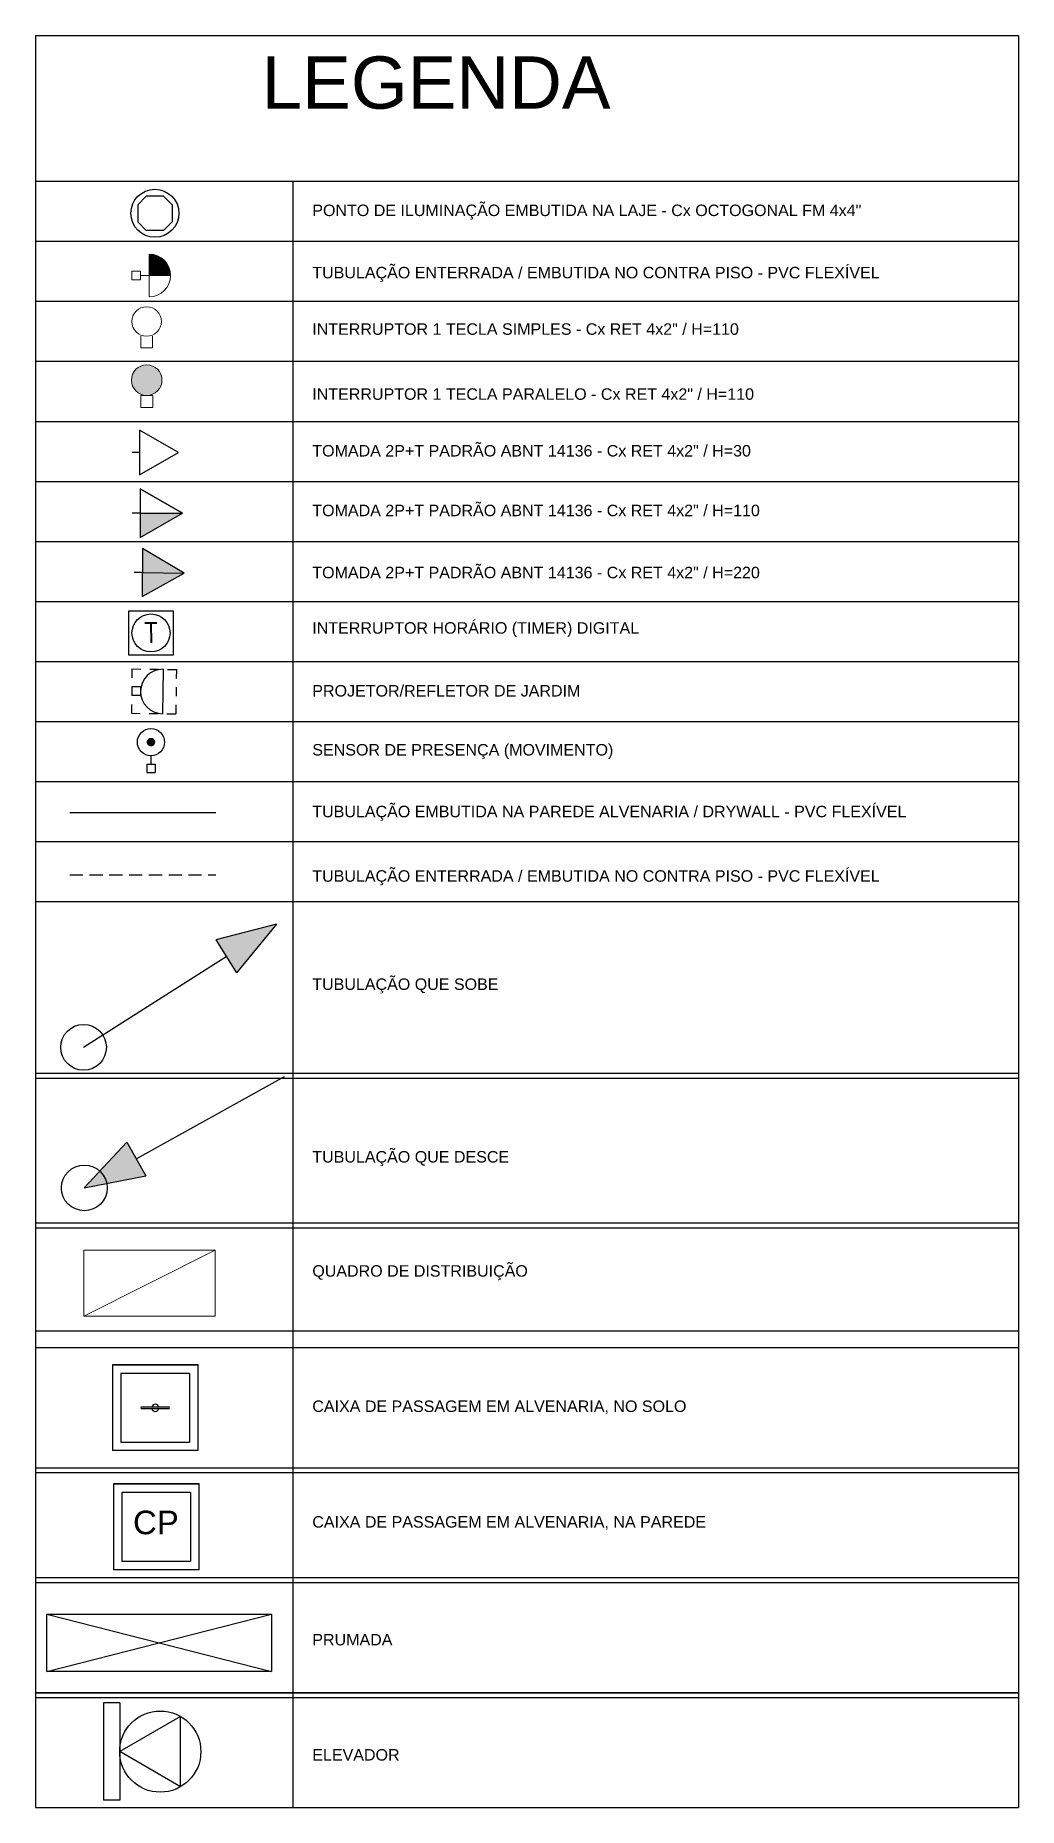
# Model space of a CAD drawing. Header units: millimetres. Extents: x 2991 to 3503, y 2795 to 2987.
# Drawn here: x 2994.1 to 3031.3, y 2872.3 to 2939.5 of the extents above; entities that cross this region are included whole.
import ezdxf
from ezdxf.enums import TextEntityAlignment as Align

# ---------------------------------------------------------------- set-up
doc = ezdxf.new("R2010")
doc.units = ezdxf.units.MM
doc.linetypes.add('DASH2', pattern=[0.75, 0.5, -0.25])
for name, color, linetype in [('020', 4, 'Continuous'), ('CISM_59_ELET_CAIXA DE PASSAGEM_INSTALAR', 10, 'Continuous'), ('CISM_78_CX_ENT_PRINC', 10, 'Continuous'), ('ESCO_37_TOMADAS', 3, 'Continuous'), ('ESCO_49_ELET_FIAÇÃO', 82, 'Continuous'), ('fia', 1, 'Continuous'), ('ILUMINAÇÃO', 3, 'Continuous'), ('Pranchas', 3, 'Continuous'), ('PTF', 1, 'Continuous'), ('PTO', 1, 'Continuous'), ('TEP', 5, 'DASH2'), ('TET', 172, 'Continuous'), ('TEXTO', 7, 'Continuous')]:
    doc.layers.add(name, color=color, linetype=linetype)
doc.styles.add('romans', font='romans')
doc.styles.add('ST', font='ROMANS.SHX', dxfattribs={"height": 0.15})
doc.styles.get("Standard").update_dxf_attribs({"font": ''})
doc.styles.get('Standard').set_extended_font_data('Arial')

msp = doc.modelspace()

# ---------------------------------------------------------------- texts
at = {"layer": 'TET', "color": 1, "insert": (2997.779, 2883.573), "char_height": 0.8932, "attachment_point": 1}
msp.add_mtext_dynamic_manual_height_columns('CP', width=2.24413, gutter_width=4.466, heights=[0], dxfattribs=at)
at = {"layer": 'TEXTO', "color": 3, "insert": (3002.648, 2938.695), "char_height": 1.9815, "attachment_point": 1}
msp.add_mtext_dynamic_manual_height_columns('LEGENDA', width=102.58579, gutter_width=9.907, heights=[0], dxfattribs=at)
at = {"layer": 'TEXTO', "attachment_point": 1}
for s, heights, insert, char_height in [('PONTO DE ILUMINAÇÃO EMBUTIDA NA LAJE - Cx OCTOGONAL FM 4x4"', [0], (3004.573, 2933.078), 0.43486), ('TUBULAÇÃO ENTERRADA / EMBUTIDA NO CONTRA PISO - PVC FLEXÍVEL', [0], (3004.573, 2930.718), 0.43486), ('INTERRUPTOR 1 TECLA SIMPLES - Cx RET 4x2" / H=110', [0.45], (3004.573, 2928.578), 0.43486), ('INTERRUPTOR 1 TECLA PARALELO - Cx RET 4x2" / H=110', [0], (3004.573, 2926.114), 0.43486), ('TOMADA 2P+T PADRÃO ABNT 14136 - Cx RET 4x2" / H=30', [0], (3004.573, 2923.965), 0.43486), ('TOMADA 2P+T PADRÃO ABNT 14136 - Cx RET 4x2" / H=110', [0], (3004.573, 2921.703), 0.43486), ('TOMADA 2P+T PADRÃO ABNT 14136 - Cx RET 4x2" / H=220', [0], (3004.573, 2919.35), 0.43486), ('INTERRUPTOR HORÁRIO (TIMER) DIGITAL', [0], (3004.573, 2917.249), 0.43486), ('PROJETOR/REFLETOR DE JARDIM', [0], (3004.573, 2914.867), 0.43486), ('SENSOR DE PRESENÇA (MOVIMENTO)', [0], (3004.573, 2912.631), 0.43486), ('TUBULAÇÃO EMBUTIDA NA PAREDE ALVENARIA / DRYWALL - PVC FLEXÍVEL', [0], (3004.573, 2910.29), 0.43486), ('TUBULAÇÃO ENTERRADA / EMBUTIDA NO CONTRA PISO - PVC FLEXÍVEL', [0], (3004.573, 2907.847), 0.43486), ('TUBULAÇÃO QUE SOBE', [0], (3004.573, 2903.746), 0.43486), ('TUBULAÇÃO QUE DESCE', [0], (3004.573, 2897.203), 0.43486), ('QUADRO DE DISTRIBUIÇÃO', [0], (3004.573, 2892.877), 0.43486), ('CAIXA DE PASSAGEM EM ALVENARIA, NO SOLO ', [0], (3004.573, 2887.749), 0.43486), ('CAIXA DE PASSAGEM EM ALVENARIA, NA PAREDE', [0], (3004.573, 2883.365), 0.43486), ('PRUMADA', [0], (3004.573, 2878.901), 0.4349), ('{\\fArial Unicode MS|b0|i0|c0|p2;ELEVADOR}', [0], (3004.573, 2874.535), 0.43486)]:
    msp.add_mtext_dynamic_manual_height_columns(s, width=22.5136, gutter_width=2.174, heights=heights, dxfattribs=dict(at, insert=insert, char_height=char_height))

# ---------------------------------------------------------------- blocks, each defined once
blk = doc.blocks.new('I190')
at = {"lineweight": 5}
for p, q in [((0.1, 0.25), (0.1, -0.25)), ((-0.1, 0.05), (-0.1, -0.05)), ((0, 0.05), (-0.1, 0.05)), ((0, 0.05), (0, -0.05)), ((0.1, 0), (0, 0)), ((0.35, 0), (0.1, 0)), ((0, -0.05), (-0.1, -0.05))]:
    blk.add_line(p, q, dxfattribs=at)
at = {"lineweight": 5, "const_width": 0.2499}
blk.add_lwpolyline([(0.1, 0.12505, -0.41421356), (0.22505, 0, -1)], format="xyb", dxfattribs=at)
at = {"lineweight": 5}
blk.add_arc((0.1, 0), 0.25, 270, 90, dxfattribs=at)
blk = doc.blocks.new('iv')
at = {"color": 3}
for p, q in [((-0.2, 0.1), (-0.1, 0.2)), ((-0.2, 0.1), (-0.2, -0.1)), ((-0.1, 0.2), (0.1, 0.2)), ((0.1, 0.2), (0.2, 0.1)), ((0.2, 0.1), (0.2, -0.1)), ((-0.1, -0.2), (-0.2, -0.1)), ((-0.1, -0.2), (0.1, -0.2)), ((0.2, -0.1), (0.1, -0.2))]:
    blk.add_line(p, q, dxfattribs=at)
at = {"color": 1}
blk.add_circle((0, 0), 0.28, dxfattribs=at)
at = {"color": 1, "style": 'ST', "flags": 4}
blk.add_attdef('N%%D', text='', height=0.15, dxfattribs=at).set_placement((0.003, -0.074), align=Align.CENTER)
blk = doc.blocks.new('INTERRUP SIMP 1 TC')
at = {"lineweight": 5}
for p, q in [((-5, 2.5), (-5, -2.5)), ((0, 2.5), (-5, 2.5)), ((0, 2.5), (0, -2.5)), ((0, -2.5), (-5, -2.5)), ((0, 0), (0, 0))]:
    blk.add_line(p, q, dxfattribs=at)
at = {"lineweight": 5, "ltscale": 0.5}
blk.add_circle((6.33, 0.04), 6.33, dxfattribs=at)
blk = doc.blocks.new('IP')
for p, q in [((-0.1, 0.25), (0, 0.25)), ((-0.1, 0.25), (-0.1, 0.15)), ((0.1, 0.25), (0.2, 0.25)), ((0.25, 0.25), (0.25, -0.25)), ((0.3, 0.25), (0.4, 0.25)), ((0.4, 0.25), (0.4, 0.15)), ((-0.1, 0.05), (-0.1, -0.05)), ((0, 0.05), (-0.1, 0.05)), ((0, 0.05), (0, -0.05)), ((0.4, 0.05), (0.4, -0.05)), ((0, -0.05), (-0.1, -0.05)), ((-0.1, -0.15), (-0.1, -0.25)), ((0.4, -0.15), (0.4, -0.25)), ((-0.1, -0.25), (0, -0.25)), ((0.1, -0.25), (0.2, -0.25)), ((0.3, -0.25), (0.4, -0.25))]:
    blk.add_line(p, q)
blk.add_arc((0.25, 0), 0.25, 90, 270)
blk = doc.blocks.new('BCAM')
for p, q in [((-0.05, 0), (-0.05, -0.1)), ((-0.05, 0), (0.05, 0)), ((0, 0.099), (0, 0)), ((0.05, 0), (0.05, -0.1)), ((-0.05, -0.1), (0.05, -0.1))]:
    blk.add_line(p, q)
at = {"const_width": 0.049}
blk.add_lwpolyline([(0, 0.234, 1), (0, 0.285, 1)], format="xyb", close=True, dxfattribs=at)
blk.add_circle((0, 0.259), 0.16)
blk = doc.blocks.new('TPIS')
at = {"color": 4}
for p, q in [((-0.2, -0.2), (-0.2, 0.2)), ((-0.2, 0.2), (0.2, 0.2)), ((0.2, 0.2), (0.2, -0.2)), ((0.2, -0.2), (-0.2, -0.2))]:
    blk.add_line(p, q, dxfattribs=at)
at = {"color": 3}
blk.add_circle((0, 0), 0.171, dxfattribs=at)
at = {"color": 3, "style": 'romans'}
blk.add_attdef('1', text='', height=0.18, dxfattribs=at).set_placement((0, 0), align=Align.MIDDLE)
blk = doc.blocks.new('CTEL')
for p, q in [((0.217, 0.375), (-0.217, 0.375)), ((-0.217, 0.375), (0, 0)), ((0.217, 0.375), (0, 0)), ((-0.3, 0), (-0.3, -0.1)), ((-0.3, 0), (0.3, 0)), ((0.3, 0), (0.3, -0.1)), ((-0.3, -0.1), (0.3, -0.1))]:
    blk.add_line(p, q)
blk.add_circle((0, 0.25), 0.25)

# ---------------------------------------------------------------- hatches: boundary and pattern name
at = {"layer": 'ESCO_37_TOMADAS'}
h = msp.add_hatch(color=256, dxfattribs=at)
h.dxf.hatch_style = 1
h.paths.add_polyline_path([(2998.298, 2925.847, 1), (2998.298, 2927.006, 1)])
at = {"layer": 'ESCO_49_ELET_FIAÇÃO'}
h = msp.add_hatch(color=256, dxfattribs=at)
h.dxf.hatch_style = 1
h.paths.add_polyline_path([(3003.211, 2905.799), (3000.912, 2905.204), (3001.703, 2903.965)])
h = msp.add_hatch(color=256, dxfattribs=at)
h.dxf.hatch_style = 1
h.paths.add_polyline_path([(2995.932, 2895.807), (2997.548, 2897.546), (2998.262, 2896.261)])

# ---------------------------------------------------------------- linework, layer by layer
at = {"color": 3}
for p, q in [((2998.023, 2924.53), (2998.029, 2922.834)), ((2999.496, 2923.687), (2998.023, 2924.53)), ((2998.026, 2923.682), (2997.743, 2923.681)), ((2998.029, 2922.834), (2999.496, 2923.687)), ((2998.053, 2922.308), (2999.654, 2921.385)), ((2999.654, 2921.385), (2998.053, 2922.308)), ((2998.053, 2921.385), (2997.745, 2921.385)), ((2998.053, 2921.385), (2999.654, 2921.385)), ((2998.143, 2920.046), (2998.12, 2918.222)), ((2999.712, 2919.114), (2998.143, 2920.046)), ((2998.132, 2919.134), (2997.828, 2919.134)), ((2998.12, 2918.222), (2999.712, 2919.114)), ((2998.132, 2919.134), (2999.712, 2919.114))]:
    msp.add_line(p, q, dxfattribs=at)
msp.add_lwpolyline([(2998.053, 2920.461), (2999.654, 2921.385), (2998.053, 2922.308)], close=True, dxfattribs=at)
for points in [[(2998.053, 2921.385), (2998.053, 2920.461), (2999.654, 2921.385)], [(2998.143, 2920.046), (2998.132, 2919.134), (2999.712, 2919.114)], [(2998.132, 2919.134), (2998.12, 2918.222), (2999.712, 2919.114)]]:
    msp.add_solid(points, dxfattribs=at)
at = {"layer": '020', "lineweight": 9}
for p, q in [((2995.91, 2890.945), (3000.888, 2893.442)), ((3000.341, 2893.442), (2995.91, 2893.442)), ((2995.91, 2893.442), (2995.91, 2890.945)), ((2995.915, 2890.945), (3000.892, 2893.442)), ((3000.345, 2893.442), (2995.915, 2893.442)), ((2995.915, 2893.442), (2995.915, 2890.945)), ((3000.888, 2893.442), (3000.341, 2893.442)), ((3000.892, 2893.442), (3000.345, 2893.442)), ((3000.888, 2890.945), (3000.888, 2893.442)), ((3000.892, 2890.945), (3000.892, 2893.442)), ((2995.91, 2890.945), (3000.341, 2890.945)), ((2995.915, 2890.945), (3000.345, 2890.945)), ((3000.341, 2890.945), (3000.888, 2890.945)), ((3000.345, 2890.945), (3000.892, 2890.945))]:
    msp.add_line(p, q, dxfattribs=at)
at = {"layer": 'CISM_59_ELET_CAIXA DE PASSAGEM_INSTALAR', "color": 10, "linetype": 'ByBlock', "ltscale": 10}
for p, q in [((2996.997, 2889.098), (2996.997, 2885.848)), ((2997.035, 2884.584), (2997.035, 2881.333))]:
    msp.add_line(p, q, dxfattribs=at)
at = {"layer": 'CISM_78_CX_ENT_PRINC', "linetype": 'ByBlock', "ltscale": 0.05}
for p, q in [((2996.997, 2889.098), (3000.248, 2889.098)), ((3000.248, 2889.098), (2996.997, 2889.098)), ((3000.248, 2885.848), (3000.248, 2889.098)), ((2999.923, 2888.773), (2997.322, 2888.773)), ((2997.322, 2888.773), (2997.322, 2886.173)), ((2999.923, 2888.773), (2999.923, 2886.173)), ((2998.092, 2887.511), (2999.152, 2887.511)), ((2998.092, 2887.44), (2999.152, 2887.44)), ((3000.248, 2885.848), (2996.997, 2885.848)), ((2997.322, 2886.173), (2999.923, 2886.173)), ((2997.035, 2884.584), (3000.285, 2884.584)), ((3000.285, 2884.584), (2997.035, 2884.584)), ((3000.285, 2881.333), (3000.285, 2884.584)), ((2999.96, 2884.259), (2997.36, 2884.259)), ((2997.36, 2884.259), (2997.36, 2881.658)), ((2999.96, 2884.259), (2999.96, 2881.658)), ((2997.36, 2881.658), (2999.96, 2881.658)), ((3000.285, 2881.333), (2997.035, 2881.333))]:
    msp.add_line(p, q, dxfattribs=at)
for centre, radius, start, end in [((2998.128, 2887.476), 0.05, 135, 225), ((2998.622, 2887.473), 0.135, 193.97708, 346.02292), ((2998.622, 2887.473), 0.135, 16.50276, 163.49724), ((2999.117, 2887.476), 0.05, 315, 45)]:
    msp.add_arc(centre, radius, start, end, dxfattribs=at)
at = {"layer": 'ESCO_49_ELET_FIAÇÃO'}
for p, q in [((3003.211, 2905.799), (3000.912, 2905.204)), ((3003.211, 2905.799), (3001.703, 2903.965)), ((3000.912, 2905.204), (3001.703, 2903.965)), ((2995.904, 2901.136), (3001.308, 2904.584)), ((3003.509, 2900.016), (2997.905, 2896.903)), ((2995.932, 2895.807), (2997.548, 2897.546)), ((2997.548, 2897.546), (2998.262, 2896.261)), ((2995.932, 2895.807), (2998.262, 2896.261))]:
    msp.add_line(p, q, dxfattribs=at)
for centre in [(2995.904, 2901.136), (2995.932, 2895.807)]:
    msp.add_circle(centre, 0.867, dxfattribs=at)
at = {"layer": 'ILUMINAÇÃO'}
msp.add_line((3031.336, 2939.49), (3031.336, 2872.32), dxfattribs=at)
at = {"layer": 'Pranchas', "lineweight": 5}
for p, q in [((2998.076, 2928.087), (2998.076, 2927.644)), ((2998.519, 2928.087), (2998.519, 2927.644)), ((2998.076, 2927.644), (2998.519, 2927.644))]:
    msp.add_line(p, q, dxfattribs=at)
at = {"layer": 'Pranchas', "lineweight": 5, "ltscale": 0.5}
msp.add_circle((2998.294, 2928.647), 0.56, dxfattribs=at)
at = {"layer": 'PTF', "color": 9}
for p, q in [((2994.081, 2906.659), (3031.336, 2906.659)), ((2994.081, 2899.965), (3031.336, 2899.965)), ((2994.081, 2894.487), (3031.336, 2894.487)), ((2994.081, 2889.757), (3031.336, 2889.757)), ((2994.081, 2885.017), (3031.336, 2885.017)), ((2994.081, 2880.851), (3031.336, 2880.851)), ((2994.081, 2880.851), (3031.336, 2880.851)), ((2994.081, 2876.686), (3031.336, 2876.686)), ((2994.081, 2876.485), (3031.336, 2876.485)), ((2994.081, 2876.485), (3031.336, 2876.485)), ((2994.081, 2872.32), (3031.336, 2872.32))]:
    msp.add_line(p, q, dxfattribs=at)
at = {"layer": 'PTF', "color": 3}
for p, q in [((2994.081, 2893.486), (2994.081, 2890.236)), ((3003.833, 2893.486), (3003.833, 2890.236))]:
    msp.add_line(p, q, dxfattribs=at)
at = {"layer": 'PTO', "color": 3}
for p, q in [((2994.081, 2939.49), (3031.336, 2939.49)), ((2994.081, 2939.49), (2994.081, 2936.239)), ((2994.081, 2936.239), (2994.081, 2906.659)), ((3003.833, 2933.964), (3003.833, 2906.659)), ((2994.081, 2906.659), (2994.081, 2903.409)), ((3003.833, 2906.659), (3003.833, 2903.409)), ((2994.081, 2903.409), (2994.081, 2882.93)), ((3003.833, 2903.409), (3003.833, 2882.93)), ((2994.081, 2882.93), (2994.081, 2879.68)), ((3003.833, 2882.93), (3003.833, 2879.68)), ((2994.081, 2879.68), (2994.081, 2876.686)), ((3003.833, 2879.68), (3003.833, 2876.686)), ((2994.081, 2878.564), (2994.081, 2875.314)), ((3003.833, 2878.564), (3003.833, 2875.314)), ((2994.081, 2875.314), (2994.081, 2872.32)), ((3003.833, 2875.314), (3003.833, 2872.32))]:
    msp.add_line(p, q, dxfattribs=at)
at = {"layer": 'PTO', "color": 8}
for p, q in [((2994.081, 2933.964), (3031.336, 2933.964)), ((2994.081, 2933.964), (3031.336, 2933.964)), ((2994.081, 2931.689), (3031.336, 2931.689)), ((2994.081, 2929.413), (3031.336, 2929.413)), ((2994.081, 2927.138), (3031.336, 2927.138)), ((2994.081, 2924.862), (3031.336, 2924.862)), ((2995.382, 2924.862), (3031.336, 2924.862)), ((2994.081, 2922.587), (3031.336, 2922.587)), ((2995.382, 2922.587), (3031.336, 2922.587)), ((2994.081, 2920.312), (3031.336, 2920.312)), ((2995.382, 2920.312), (3031.336, 2920.312)), ((2994.081, 2918.036), (3031.336, 2918.036)), ((2994.081, 2915.761), (3031.336, 2915.761)), ((2994.081, 2913.486), (3031.336, 2913.486)), ((2994.081, 2911.21), (3031.336, 2911.21)), ((2994.081, 2911.21), (3031.336, 2911.21)), ((2994.081, 2908.935), (3031.336, 2908.935)), ((2994.081, 2906.659), (3031.336, 2906.659)), ((2994.081, 2906.659), (3031.336, 2906.659)), ((2995.382, 2906.659), (3031.336, 2906.659)), ((2994.081, 2900.156), (3031.336, 2900.156)), ((2994.081, 2894.293), (3031.336, 2894.293)), ((2994.081, 2890.392), (3031.336, 2890.392)), ((2994.081, 2885.201), (3031.336, 2885.201)), ((2994.081, 2881.035), (3031.336, 2881.035)), ((2994.081, 2876.669), (3031.336, 2876.669))]:
    msp.add_line(p, q, dxfattribs=at)
at = {"layer": 'TEP'}
msp.add_line((2995.38, 2907.671), (3000.918, 2907.671), dxfattribs=at)
at = {"layer": 'TET'}
msp.add_line((2995.38, 2910.034), (3000.918, 2910.034), dxfattribs=at)
at = {"layer": 'TET', "color": 1}
for p, q in [((2994.515, 2879.652), (3003.024, 2877.472)), ((2994.515, 2877.472), (3003.024, 2879.652))]:
    msp.add_line(p, q, dxfattribs=at)
msp.add_lwpolyline([(2994.515, 2879.652), (3003.024, 2879.652), (3003.024, 2877.472), (2994.515, 2877.472)], close=True, dxfattribs=at)

# ---------------------------------------------------------------- block references
at = {"layer": 'fia', "linetype": 'Continuous', "xscale": 4.215365887436342, "yscale": 4.215365887436342, "zscale": 4.215365887436342, "rotation": 0.02880384188603537}
msp.add_blockref('TPIS', (2998.46, 2916.841), dxfattribs=at).add_auto_attribs({'1': 'T'})
at = {"layer": 'ILUMINAÇÃO', "lineweight": 5, "ltscale": 0.5, "xscale": 0.09148506040622005, "yscale": 0.09148506040622005, "zscale": 0.09148506040622005, "rotation": 89.99999999999999}
msp.add_blockref('INTERRUP SIMP 1 TC', (2998.301, 2925.847), dxfattribs=at)
at = {"layer": 'PTO', "xscale": 3.250543185724291, "yscale": 3.250543185724291, "zscale": 3.250543185724291, "rotation": 270}
msp.add_blockref('iv', (2998.608, 2932.748), dxfattribs=at)
at = {"layer": 'PTO'}
for name, p, xscale, yscale, zscale in [('I190', (2998.064, 2930.392), 3.250543185724232, 3.250543185724232, 3.250543185724232), ('BCAM', (2998.459, 2911.869), 3.219437652394265, 3.219437652394265, 3.219437652394265)]:
    msp.add_blockref(name, p, dxfattribs=dict(at, xscale=xscale, yscale=yscale, zscale=zscale))
at = {"layer": 'PTO', "linetype": 'Continuous', "xscale": 3.362089305855495, "yscale": 3.362089305855495, "zscale": 3.362089305855495, "rotation": 359.3093308628949}
msp.add_blockref('IP', (2998.066, 2914.633), dxfattribs=at)
at = {"layer": 'PTO', "ltscale": 80, "xscale": 6.153310935237855, "yscale": 6.153310935237855, "zscale": 6.153310935237855, "rotation": 270}
msp.add_blockref('CTEL', (2997.273, 2874.44), dxfattribs=at)

msp.set_redraw_order([(e.dxf.handle, doc.entitydb.next_handle()) for e in msp.query("TEXT MTEXT ATTDEF DIMENSION ARC_DIMENSION")])  # texts and dimensions are drawn at this point

doc.saveas('drawing.dxf')
